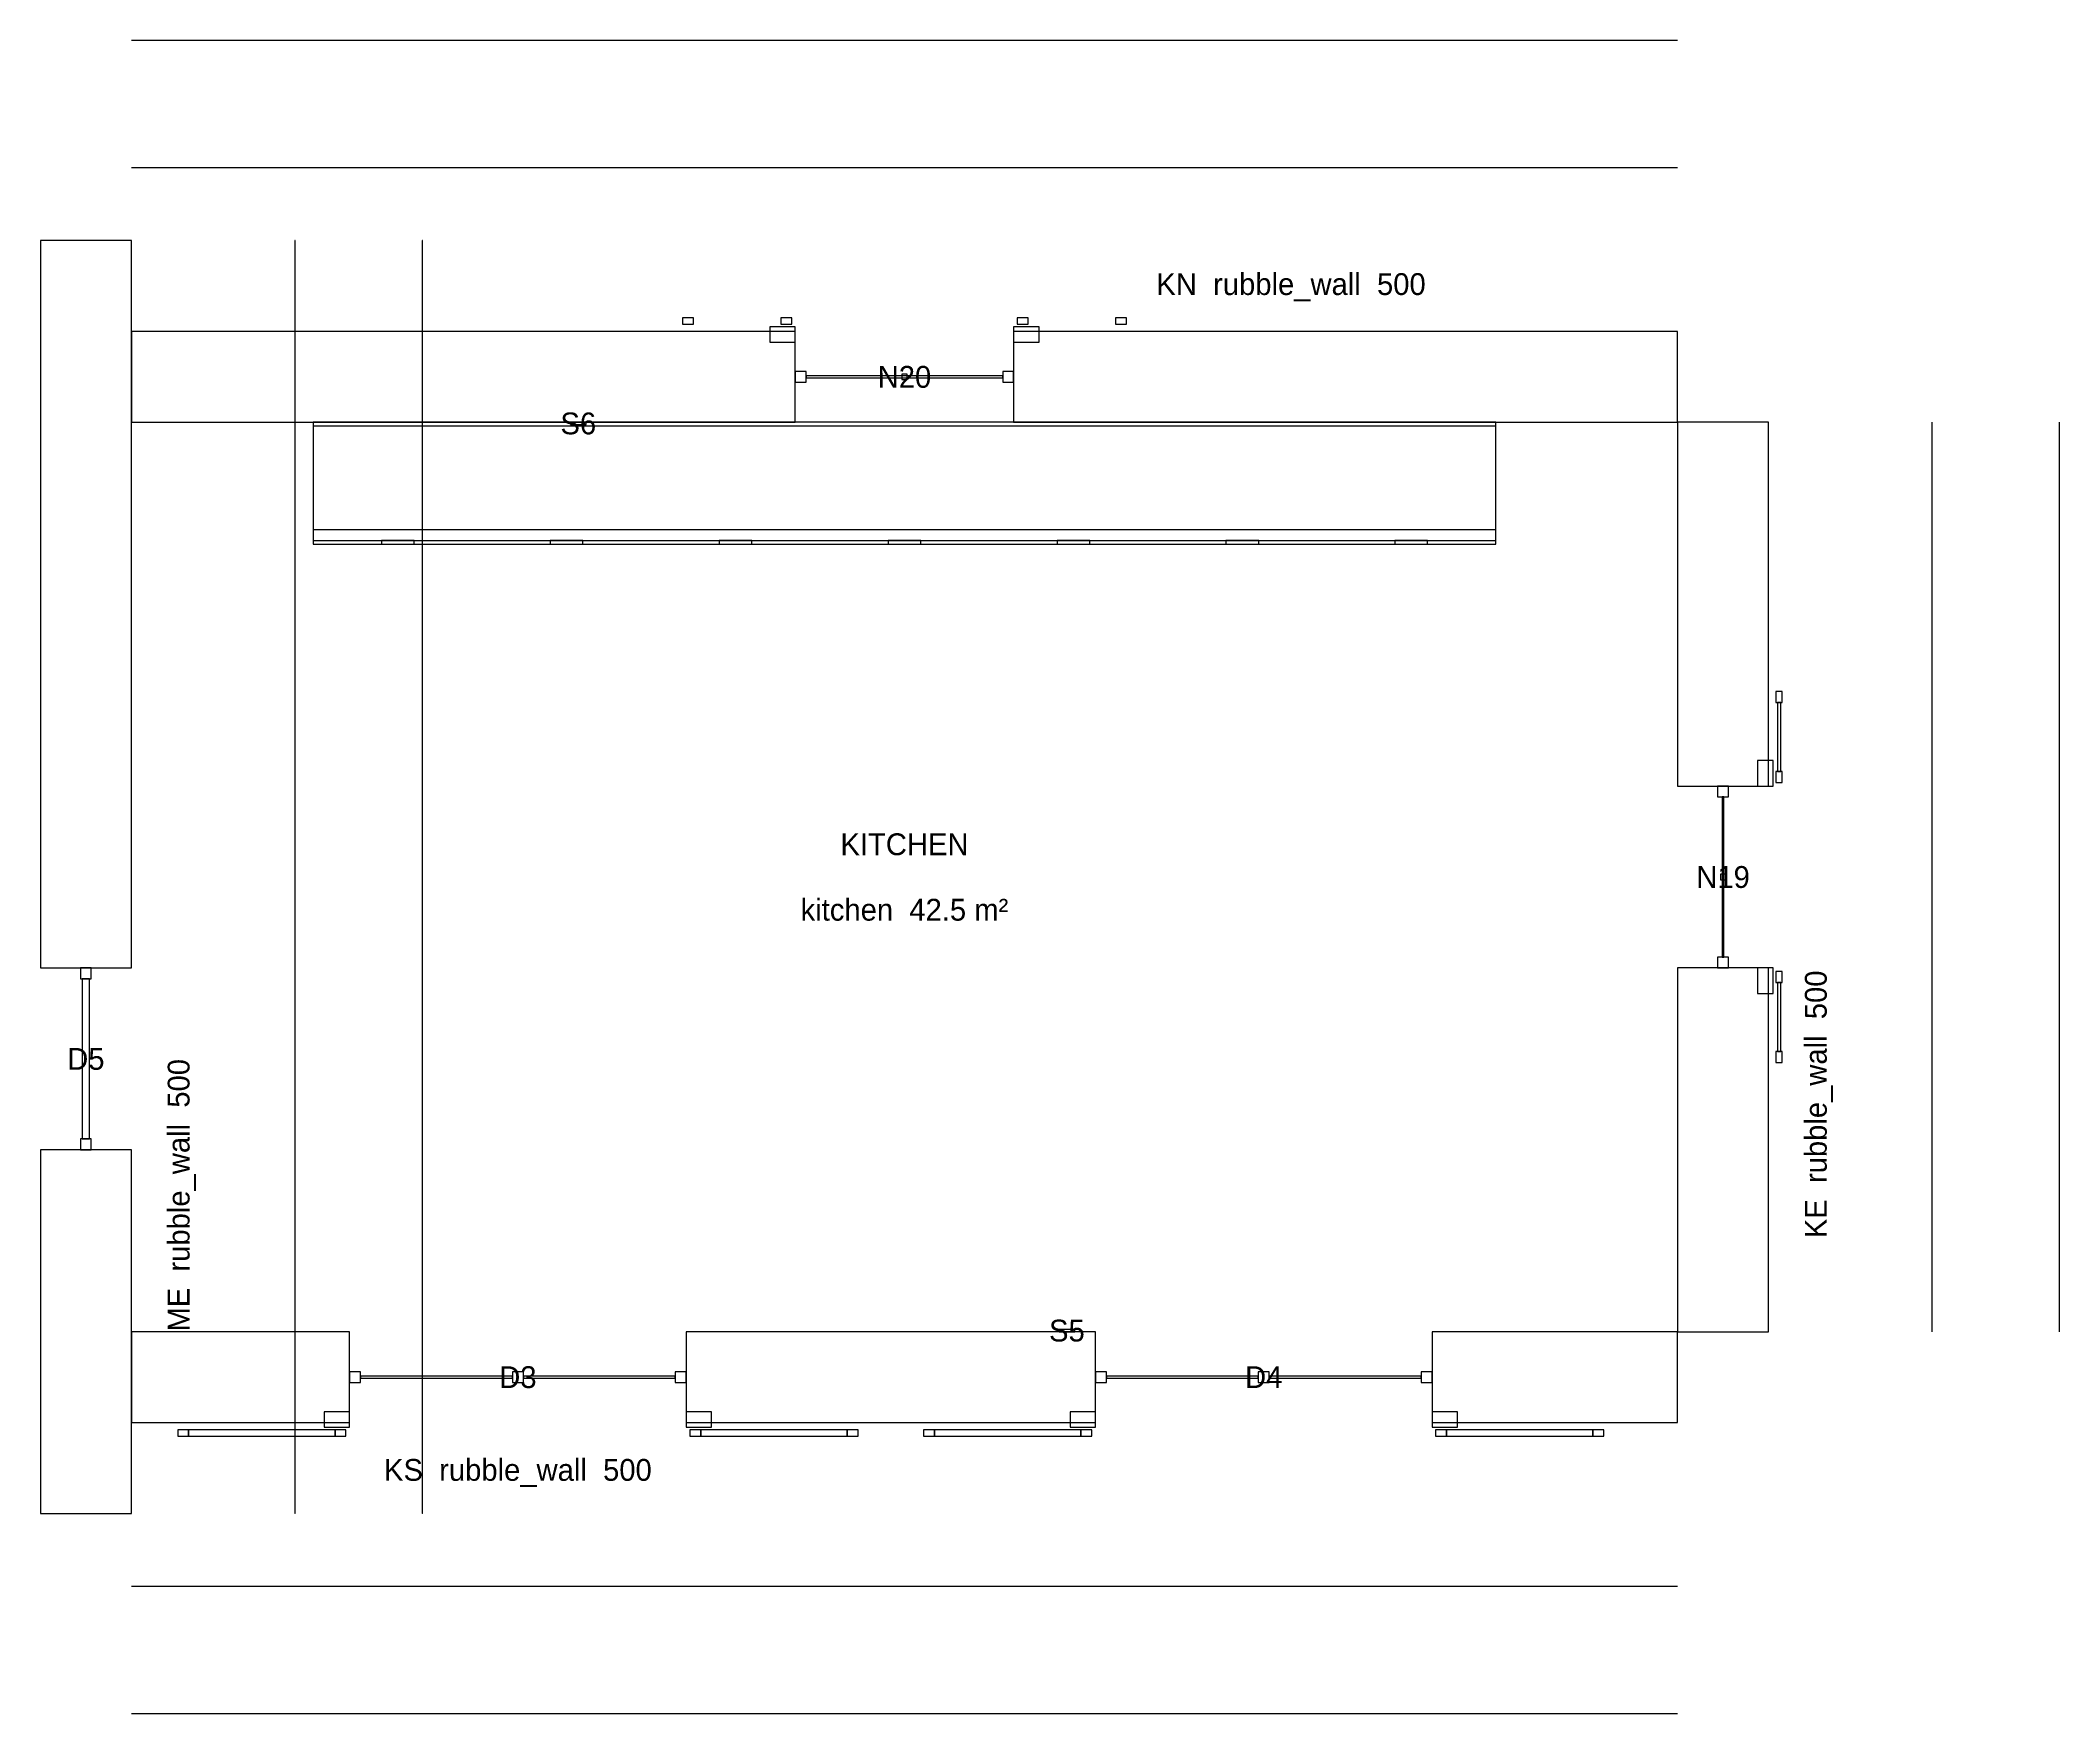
# Model space of a CAD drawing. Header units: millimetres. Extents: x -1600 to 32100, y -3362 to 9600.
# Drawn here: x 21000 to 32100, y -600 to 8600 of the extents above; entities that cross this region are included whole.
import ezdxf
from ezdxf.enums import TextEntityAlignment as Align

# ---------------------------------------------------------------- set-up
doc = ezdxf.new("R2010")
doc.units = ezdxf.units.MM
for name, color, linetype in [('BELOW', 9, 'Continuous'), ('DIMS', 3, 'Continuous'), ('JOINERY', 8, 'Continuous'), ('OPENINGS', 4, 'Continuous'), ('TEXT', 2, 'Continuous'), ('WALLS', 7, 'Continuous')]:
    doc.layers.add(name, color=color, linetype=linetype)
doc.styles.add('OpenSansCondensed-Light', font='OpenSansCondensed-Light.ttf')
doc.dimstyles.new('EZDXF', dxfattribs={"dimtxt": 0.25, "dimasz": 0.175, "dimexe": 0.375, "dimexo": 0.125, "dimgap": 0.1, "dimtad": 1, "dimlfac": 100, "dimzin": 12, "dimdsep": 46, "dimtxsty": 'OpenSansCondensed-Light', "dimblk": 'ARCHTICK', "dimcen": 2.5, "dimazin": 3, "dimtfac": 0.5, "dimtmove": 2, "dimatfit": 3})

# ---------------------------------------------------------------- blocks, each defined once
blk = doc.blocks.new('_ARCHTICK')
at = {"color": 0, "linetype": 'BYBLOCK', "const_width": 0.15}
blk.add_lwpolyline([(-0.5, -0.5), (0.5, 0.5)], dxfattribs=at)

msp = doc.modelspace()

# ---------------------------------------------------------------- linework, layer by layer
at = {"layer": 'BELOW'}
for points in [[(22500, 5850), (29000, 5850), (29000, 6500), (22500, 6500)], [(22500, 5910), (29000, 5910), (29000, 6500), (22500, 6500)], [(22500, 5830), (29000, 5830), (29000, 6500), (22500, 6500)], [(22500, 6480), (29000, 6480), (29000, 6500), (22500, 6500)], [(23914, 6488), (24000, 6488), (24000, 6500), (23914, 6500)], [(22874.28571, 5830), (23054.28571, 5830), (23054.28571, 5850), (22874.28571, 5850)], [(23802.85714, 5830), (23982.85714, 5830), (23982.85714, 5850), (23802.85714, 5850)], [(24731.42857, 5830), (24911.42857, 5830), (24911.42857, 5850), (24731.42857, 5850)], [(25660, 5830), (25840, 5830), (25840, 5850), (25660, 5850)], [(26588.57143, 5830), (26768.57143, 5830), (26768.57143, 5850), (26588.57143, 5850)], [(27517.14286, 5830), (27697.14286, 5830), (27697.14286, 5850), (27517.14286, 5850)], [(28445.71429, 5830), (28625.71429, 5830), (28625.71429, 5850), (28445.71429, 5850)], [(26686, 1512), (26600, 1512), (26600, 1500), (26686, 1500)]]:
    msp.add_lwpolyline(points, close=True, dxfattribs=at)
at = {"layer": 'JOINERY'}
for points in [[(24530, 7040), (24590, 7040), (24590, 7075), (24530, 7075)], [(25010, 6940), (25150, 6940), (25150, 7025), (25010, 7025)], [(25070, 7040), (25130, 7040), (25130, 7075), (25070, 7075)], [(26350, 6940), (26490, 6940), (26490, 7025), (26350, 7025)], [(26370, 7040), (26430, 7040), (26430, 7075), (26370, 7075)], [(26910, 7040), (26970, 7040), (26970, 7075), (26910, 7075)], [(30540, 5020), (30540, 4960), (30575, 4960), (30575, 5020)], [(30549, 4960), (30549, 4580), (30567, 4580), (30567, 4960)], [(30440, 4640), (30440, 4500), (30525, 4500), (30525, 4640)], [(30540, 4580), (30540, 4520), (30575, 4520), (30575, 4580)], [(30440, 3500), (30440, 3360), (30525, 3360), (30525, 3500)], [(30540, 3480), (30540, 3420), (30575, 3420), (30575, 3480)], [(30549, 3420), (30549, 3040), (30567, 3040), (30567, 3420)], [(30540, 3040), (30540, 2980), (30575, 2980), (30575, 3040)], [(22700, 1060), (22560, 1060), (22560, 975), (22700, 975)], [(24690, 1060), (24550, 1060), (24550, 975), (24690, 975)], [(26800, 1060), (26660, 1060), (26660, 975), (26800, 975)], [(28790, 1060), (28650, 1060), (28650, 975), (28790, 975)], [(21815, 960), (21755, 960), (21755, 925), (21815, 925)], [(22620, 960), (21815, 960), (21815, 925), (22620, 925)], [(22680, 960), (22620, 960), (22620, 925), (22680, 925)], [(24630, 960), (24570, 960), (24570, 925), (24630, 925)], [(25435, 960), (24630, 960), (24630, 925), (25435, 925)], [(25495, 960), (25435, 960), (25435, 925), (25495, 925)], [(25915, 960), (25855, 960), (25855, 925), (25915, 925)], [(26720, 960), (25915, 960), (25915, 925), (26720, 925)], [(26780, 960), (26720, 960), (26720, 925), (26780, 925)], [(28730, 960), (28670, 960), (28670, 925), (28730, 925)], [(29535, 960), (28730, 960), (28730, 925), (29535, 925)], [(29595, 960), (29535, 960), (29535, 925), (29595, 925)]]:
    msp.add_lwpolyline(points, close=True, dxfattribs=at)
at = {"layer": 'OPENINGS'}
for points in [[(25210, 6720), (25210, 6780), (25150, 6780), (25150, 6720)], [(26290, 6720), (26350, 6720), (26350, 6780), (26290, 6780)], [(25210, 6745), (26290, 6745), (26290, 6755), (25210, 6755)], [(25735, 6735), (25765, 6735), (25765, 6765), (25735, 6765)], [(30220, 4440), (30280, 4440), (30280, 4500), (30220, 4500)], [(30245, 4440), (30245, 3560), (30255, 3560), (30255, 4440)], [(30235, 4015), (30235, 3985), (30265, 3985), (30265, 4015)], [(30220, 3560), (30220, 3500), (30280, 3500), (30280, 3560)], [(21280, 3500), (21220, 3500), (21220, 3440), (21280, 3440)], [(21230, 3440), (21230, 2560), (21270, 2560), (21270, 3440)], [(21220, 2560), (21220, 2500), (21280, 2500), (21280, 2560)], [(22760, 1280), (22700, 1280), (22700, 1220), (22760, 1220)], [(23595, 1255), (22760, 1255), (22760, 1245), (23595, 1245)], [(23595, 1280), (23595, 1220), (23655, 1220), (23655, 1280)], [(24490, 1255), (23655, 1255), (23655, 1245), (24490, 1245)], [(24490, 1280), (24490, 1220), (24550, 1220), (24550, 1280)], [(26860, 1280), (26800, 1280), (26800, 1220), (26860, 1220)], [(27695, 1255), (26860, 1255), (26860, 1245), (27695, 1245)], [(27695, 1280), (27695, 1220), (27755, 1220), (27755, 1280)], [(28590, 1255), (27755, 1255), (27755, 1245), (28590, 1245)], [(28590, 1280), (28590, 1220), (28650, 1220), (28650, 1280)]]:
    msp.add_lwpolyline(points, close=True, dxfattribs=at)
at = {"layer": 'WALLS'}
for points in [[(21000, 3500), (21500, 3500), (21500, 7500), (21000, 7500)], [(25150, 6500), (25150, 7000), (21500, 7000), (21500, 6500)], [(26350, 6500), (30000, 6500), (30000, 7000), (26350, 7000)], [(30000, 4500), (30500, 4500), (30500, 6500), (30000, 6500)], [(30000, 3500), (30000, 1500), (30500, 1500), (30500, 3500)], [(21000, 2500), (21000, 500), (21500, 500), (21500, 2500)], [(22700, 1500), (21500, 1500), (21500, 1000), (22700, 1000)], [(24550, 1500), (24550, 1000), (26800, 1000), (26800, 1500)], [(28650, 1500), (28650, 1000), (30000, 1000), (30000, 1500)]]:
    msp.add_lwpolyline(points, close=True, dxfattribs=at)

# ---------------------------------------------------------------- texts
at = {"layer": 'TEXT'}
for s, p in [('KN  rubble_wall  500', (27875, 7260)), ('N20', (25750, 6750)), ('S6', (23957, 6494)), ('KITCHEN', (25750, 4180)), ('N19', (30250, 4000)), ('kitchen  42.5 m²', (25750, 3820)), ('D5', (21250, 3000)), ('S5', (26643, 1506)), ('D3', (23625, 1250)), ('D4', (27725, 1250)), ('KS  rubble_wall  500', (23625, 740))]:
    msp.add_text(s, height=120, dxfattribs=at).set_placement(p, align=Align.MIDDLE_CENTER)
for s, p in [('KE  rubble_wall  500', (30760, 2750)), ('ME  rubble_wall  500', (21760, 2250))]:
    msp.add_text(s, height=120, rotation=90, dxfattribs=at).set_placement(p, align=Align.MIDDLE_CENTER)

# ---------------------------------------------------------------- dimensions: what is measured, and where the dimension line sits
at = {"layer": 'DIMS'}
for base, p1, p2, angle in [((30000, 8600), (30000, 8600), (21500, 8600), 180), ((25150, 7900), (25150, 7900), (21500, 7900), 180), ((26350, 7900), (26350, 7900), (25150, 7900), 180), ((30000, 7900), (30000, 7900), (26350, 7900), 180), ((22400, 3500), (22400, 3500), (22400, 7500), 90), ((23100, 500), (23100, 500), (23100, 7500), 90), ((31400, 4500), (31400, 4500), (31400, 6500), 90), ((32100, 1500), (32100, 1500), (32100, 6500), 90), ((31400, 3500), (31400, 3500), (31400, 4500), 90), ((22400, 2500), (22400, 2500), (22400, 3500), 90), ((31400, 1500), (31400, 1500), (31400, 3500), 90), ((22400, 500), (22400, 500), (22400, 2500), 90)]:
    msp.add_linear_dim(base=base, p1=p1, p2=p2, angle=angle, dimstyle='EZDXF', dxfattribs=at).render()
for base, p1, p2 in [((21500, 100), (21500, 100), (22700, 100)), ((22700, 100), (22700, 100), (24550, 100)), ((24550, 100), (24550, 100), (26800, 100)), ((26800, 100), (26800, 100), (28650, 100)), ((28650, 100), (28650, 100), (30000, 100)), ((21500, -600), (21500, -600), (30000, -600))]:
    msp.add_linear_dim(base=base, p1=p1, p2=p2, dimstyle='EZDXF', dxfattribs=at).render()

doc.saveas('drawing.dxf')
